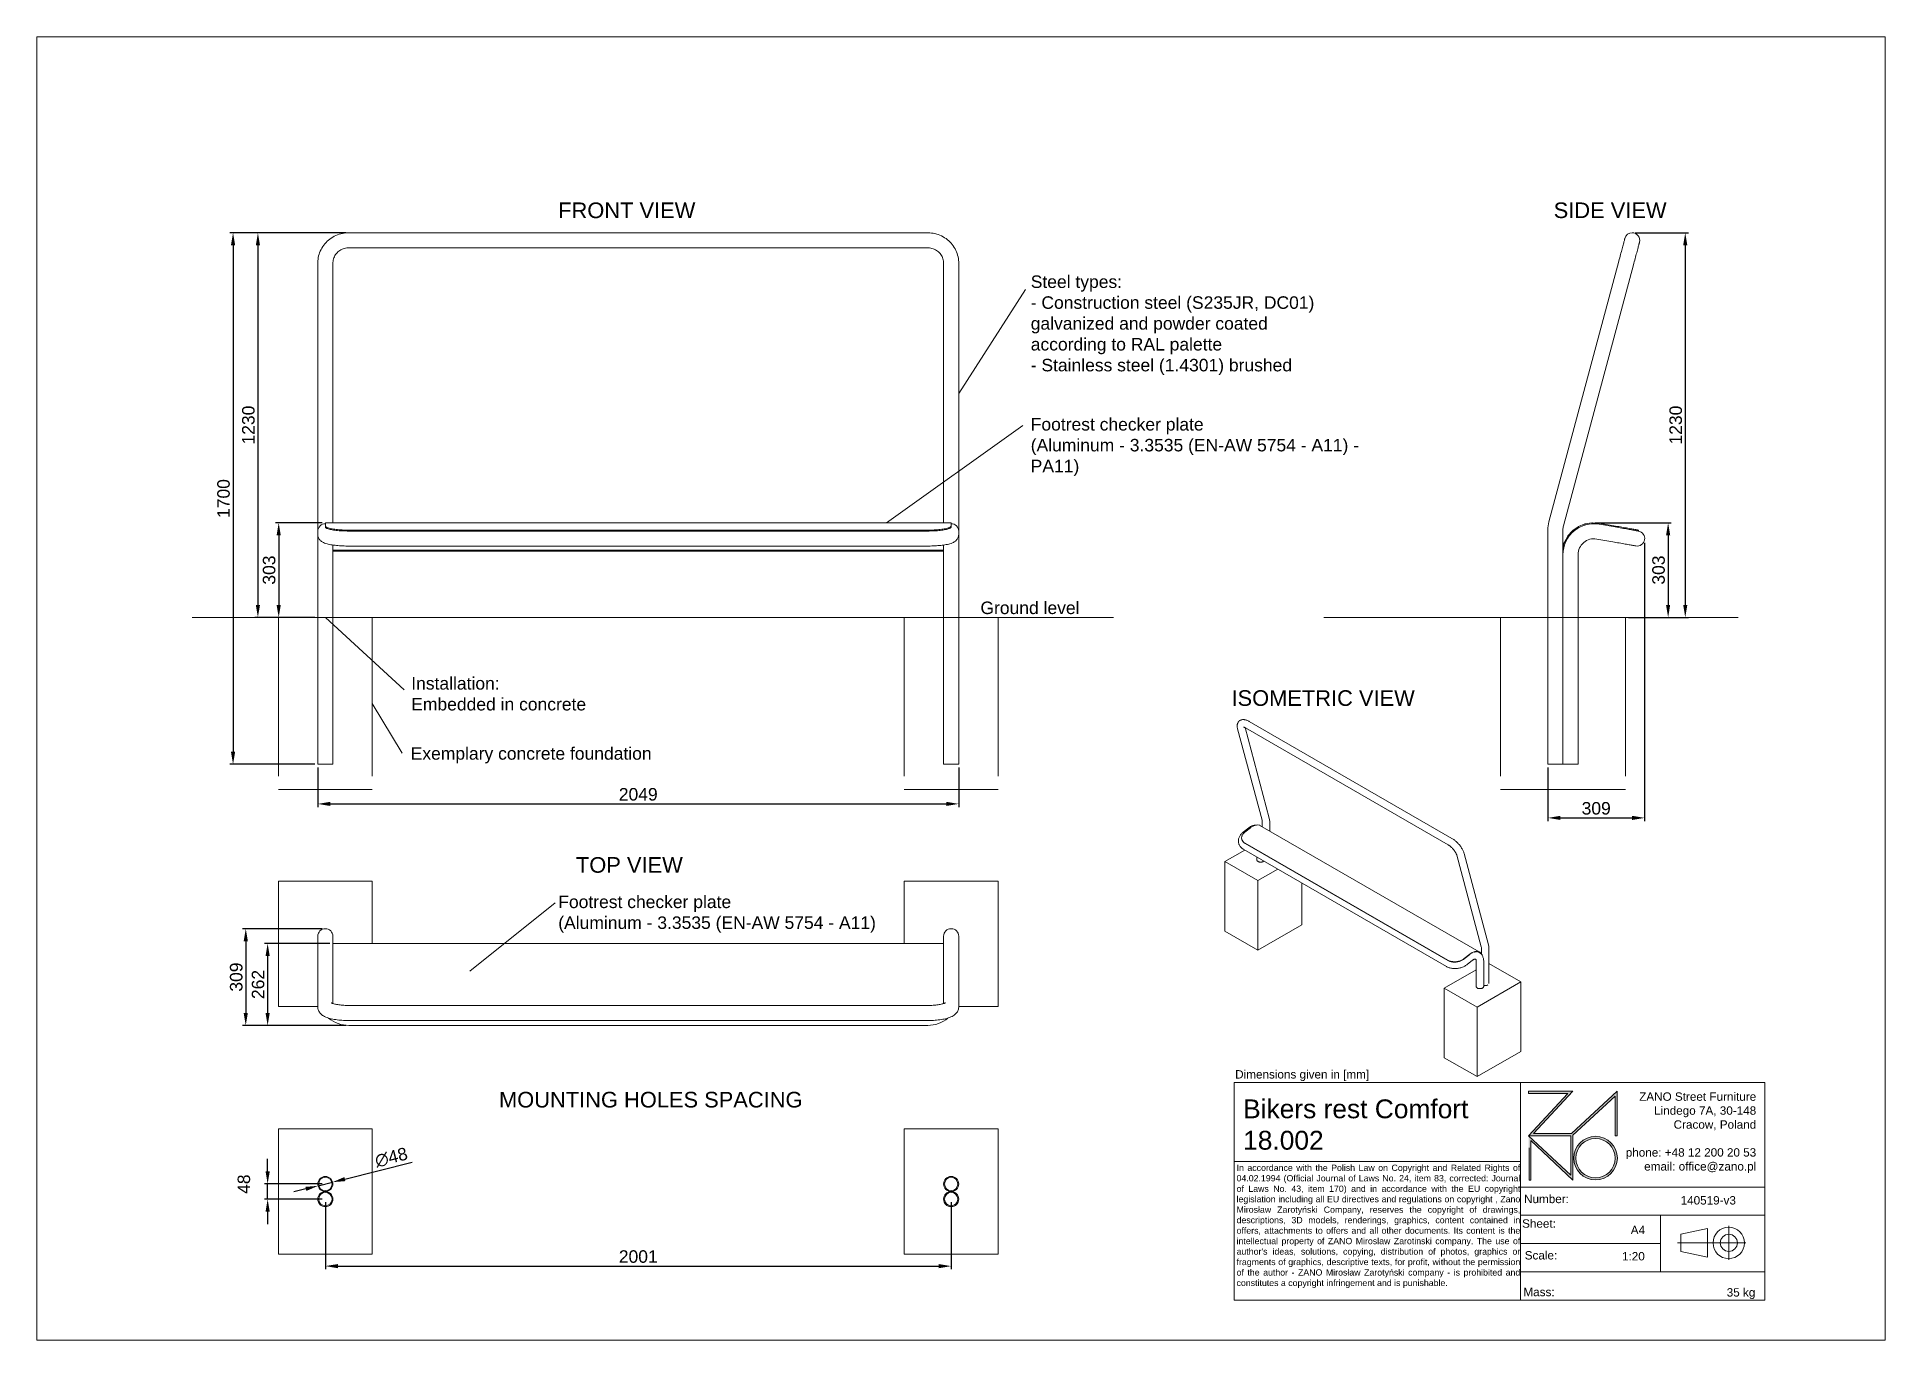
# Paper-space layout 'GB' of a CAD drawing. Header units: millimetres. Extents: x -15 to 281, y -7 to 201.
# The model-space entities are those that its viewports show. They can reach past a viewport. Long polylines and large blocks are cut down to what shows.
import ezdxf

# ---------------------------------------------------------------- set-up
doc = ezdxf.new("R2010")
doc.units = ezdxf.units.MM
doc.linetypes.add('HIDDEN', pattern=[1.905, 1.27, -0.635])
for name, color, linetype, lineweight in [('ZANO_O', 10, 'Continuous', 0), ('ZANO_R', 7, 'Continuous', 0), ('ZANO_R_przerywana', 7, 'HIDDEN', 0), ('ZANO_W', 1, 'Continuous', 0)]:
    doc.layers.add(name, color=color, linetype=linetype, lineweight=lineweight)
doc.layers.add('ZANO_P', color=7, linetype='Continuous', lineweight=0, true_color=0xffffff)
doc.styles.add('Arial', font='arial.ttf')
doc.styles.get("Standard").update_dxf_attribs({"font": 'ARIALUNI.TTF'})
doc.dimstyles.new('pl i ang', dxfattribs={"dimtxt": 50, "dimasz": 50, "dimexe": 1.25, "dimexo": 0.625, "dimgap": 10, "dimtad": 1, "dimtoh": 1, "dimtxsty": 'Standard', "dimcen": 2.5, "dimclrd": 1, "dimclre": 1, "dimclrt": 1, "dimadec": 0, "dimazin": 0, "dimtfac": 1, "dimtmove": 0, "dimatfit": 3, "dimfxl": 1, "dimarcsym": 1})

psp = doc.layouts.new('GB')

# ---------------------------------------------------------------- texts
at = {"layer": 'ZANO_O', "attachment_point": 1}
for s, insert, char_height, width in [('FRONT VIEW', (68.45, 174.75), 2.5, 27.6046), ('SIDE VIEW', (227.57, 174.76), 2.5, 22.2681), ('\\pxql;Steel types:\\P- Construction steel (S235JR, DC01)\\Pgalvanized and powder coated\\Paccording to RAL palette\\P- Stainless steel (1.4301) brushed', (143.98, 163.08), 2, 54.5279), ('\\pxql;Footrest checker plate\\P(Aluminum - 3.3535 (EN-AW 5754 - A11) - PA11)', (143.98, 140.28), 2, 54.5279), ('Ground level', (135.94, 110.93), 2, 19.6442), ('\\pxql;Installation:\\PEmbedded in concrete', (44.96, 98.85), 2, 43.6982), ('ISOMETRIC VIEW', (176.07, 96.75), 2.5, 32.1424), ('\\pxql;Exemplary concrete foundation', (44.87, 87.64), 2, 40.9408), ('TOP VIEW', (71.29, 70.06), 2.5, 24.0457), ('\\pxql;Footrest checker plate\\P(Aluminum - 3.3535 (EN-AW 5754 - A11)', (68.46, 63.91), 2, 54.5279), ('MOUNTING HOLES SPACING', (58.99, 32.52), 2.5, 51.246)]:
    psp.add_mtext(s, dxfattribs=dict(at, insert=insert, char_height=char_height, width=width))
at = {"layer": 'ZANO_R', "attachment_point": 1}
for s, insert, char_height, width in [('Dimensions given in [mm]', (176.66, 35.99), 1.3388, 1792.8014), ('\\pxqr;ZANO Street Furniture\\PLindego 7A, 30-148\\PCracow, Poland\\P\\Pphone: +48 12 200 20 53\\Pemail: office@zano.pl', (227.66, 32.43), 1.3388, 32.2827), ("\\pxqj;In accordance with the Polish Law on Copyright and Related Rights of 04.02.1994 (Official Journal of Laws No. 24, item 83, corrected: Journal of Laws No. 43, item 170) and in accordance with the EU copyright legislation including all EU directives and regulations on copyright , Zano Mirosław Zarotyński Company, reserves the copyright of drawings, descriptions, 3D models, renderings, graphics, content contained in offers, attachments to offers and all other documents. Its content is the intellectual property of ZANO Miroslaw Zarotinski company. The use of author's ideas, solutions, copying, distribution of photos, graphics or fragments of graphics, descriptive texts, for profit, without the permission of the author - ZANO Mirosław Zarotyński company - is prohibited and constitutes a copyright infringement and is punishable.", (176.88, 20.88), 1.00411, 45.2161), ('Number:', (222.83, 16.06), 1.339, 254.3232), ('140519-v3', (247.86, 15.84), 1.339, 10.9473), ('Sheet:', (222.52, 12.13), 1.339, 254.3232), ('A4', (239.89, 11.1), 1.339, 254.3232), ('Scale:', (222.94, 7.05), 1.339, 254.3232), ('1:20', (238.49, 6.9), 1.339, 4.2023), ('Mass:', (222.73, 1.18), 1.339, 254.3232), ('35 kg', (255.23, 1.12), 1.339, 5.8209)]:
    psp.add_mtext(s, dxfattribs=dict(at, insert=insert, char_height=char_height, width=width))
at = {"layer": 'ZANO_R', "insert": (177.93, 31.31), "char_height": 3.0126, "width": 44.3227, "attachment_point": 1, "style": 'Arial'}
psp.add_mtext('\\pxql;Bikers rest Comfort 18.002', dxfattribs=at)

msp = doc.modelspace()

# ---------------------------------------------------------------- blocks, each defined once
blk = doc.blocks.new('*D401')
at = {"layer": 'ZANO_W', "color": 1, "lineweight": -2}
for p, q in [((154.9, 2770.6), (5.6, 2770.6)), ((15.6, 2730.6), (15.6, 2507.9)), ((130.6, 2467.9), (5.6, 2467.9))]:
    blk.add_line(p, q, dxfattribs=at)
at = {"layer": 'ZANO_W', "color": 1}
for points in [[(22.2, 2730.6), (8.9, 2730.6), (15.6, 2770.6)], [(8.9, 2507.9), (22.2, 2507.9), (15.6, 2467.9)]]:
    blk.add_solid(points, dxfattribs=at)
at = {"layer": 'ZANO_W', "color": 1, "insert": (-14.9, 2619.2), "char_height": 40, "attachment_point": 5, "rotation": 90}
blk.add_mtext('303', dxfattribs=at)
blk = doc.blocks.new('*D402')
at = {"layer": 'ZANO_W', "color": 1, "lineweight": -2}
for p, q in [((229.7, 3698.1), (-60.9, 3698.1)), ((-50.9, 3658.1), (-50.9, 2507.9)), ((130.6, 2467.9), (-60.9, 2467.9))]:
    blk.add_line(p, q, dxfattribs=at)
at = {"layer": 'ZANO_W', "color": 1}
for points in [[(-44.2, 3658.1), (-57.5, 3658.1), (-50.9, 3698.1)], [(-57.5, 2507.9), (-44.2, 2507.9), (-50.9, 2467.9)]]:
    blk.add_solid(points, dxfattribs=at)
at = {"layer": 'ZANO_W', "color": 1, "insert": (-81.3, 3083), "char_height": 40, "attachment_point": 5, "rotation": 90}
blk.add_mtext('1230', dxfattribs=at)
blk = doc.blocks.new('*D403')
at = {"layer": 'ZANO_W', "color": 1, "lineweight": -2}
for p, q in [((229.7, 3698.1), (-140.3, 3698.1)), ((-130.3, 3658.1), (-130.3, 2037.9)), ((130.6, 1997.9), (-140.3, 1997.9))]:
    blk.add_line(p, q, dxfattribs=at)
at = {"layer": 'ZANO_W', "color": 1}
for points in [[(-123.6, 3658.1), (-137, 3658.1), (-130.3, 3698.1)], [(-137, 2037.9), (-123.6, 2037.9), (-130.3, 1997.9)]]:
    blk.add_solid(points, dxfattribs=at)
at = {"layer": 'ZANO_W', "color": 1, "insert": (-160.7, 2848), "char_height": 40, "attachment_point": 5, "rotation": 90}
blk.add_mtext('1700', dxfattribs=at)
blk = doc.blocks.new('*D404')
at = {"layer": 'ZANO_W', "color": 1, "lineweight": -2}
for p, q in [((140.6, 1987.9), (140.6, 1861.3)), ((2189.5, 1987.9), (2189.5, 1861.3)), ((180.6, 1871.3), (2149.5, 1871.3))]:
    blk.add_line(p, q, dxfattribs=at)
at = {"layer": 'ZANO_W', "color": 1}
for points in [[(180.6, 1878), (180.6, 1864.7), (140.6, 1871.3)], [(2149.5, 1864.7), (2149.5, 1878), (2189.5, 1871.3)]]:
    blk.add_solid(points, dxfattribs=at)
at = {"layer": 'ZANO_W', "color": 1, "insert": (1165, 1901.8), "char_height": 40, "attachment_point": 5}
blk.add_mtext('2049', dxfattribs=at)
blk = doc.blocks.new('*D405')
at = {"layer": 'ZANO_W', "color": 1, "lineweight": -2}
for p, q in [((178.9, 1424.7), (-29.8, 1424.7)), ((-19.8, 1384.7), (-19.8, 1202.7)), ((229.7, 1162.7), (-29.8, 1162.7))]:
    blk.add_line(p, q, dxfattribs=at)
at = {"layer": 'ZANO_W', "color": 1}
for points in [[(-13.1, 1384.7), (-26.4, 1384.7), (-19.8, 1424.7)], [(-26.4, 1202.7), (-13.1, 1202.7), (-19.8, 1162.7)]]:
    blk.add_solid(points, dxfattribs=at)
at = {"layer": 'ZANO_W', "color": 1, "insert": (-50.2, 1293.7), "char_height": 40, "attachment_point": 5, "rotation": 90}
blk.add_mtext('262', dxfattribs=at)
blk = doc.blocks.new('*D406')
at = {"layer": 'ZANO_W', "color": 1, "lineweight": -2}
for p, q in [((154.7, 1472.1), (-99.7, 1472.1)), ((-89.7, 1432.1), (-89.7, 1202.7)), ((219.7, 1162.7), (-99.7, 1162.7))]:
    blk.add_line(p, q, dxfattribs=at)
at = {"layer": 'ZANO_W', "color": 1}
for points in [[(-83, 1432.1), (-96.4, 1432.1), (-89.7, 1472.1)], [(-96.4, 1202.7), (-83, 1202.7), (-89.7, 1162.7)]]:
    blk.add_solid(points, dxfattribs=at)
at = {"layer": 'ZANO_W', "color": 1, "insert": (-120.1, 1317.4), "char_height": 40, "attachment_point": 5, "rotation": 90}
blk.add_mtext('309', dxfattribs=at)
blk = doc.blocks.new('*D407')
at = {"layer": 'ZANO_W', "color": 1, "lineweight": -2}
for p, q in [((226.9, 671.3), (442.1, 725.7)), ((141.3, 649.7), (188.1, 661.5)), ((102.5, 639.9), (63.7, 630.1))]:
    blk.add_line(p, q, dxfattribs=at)
at = {"layer": 'ZANO_W', "color": 1}
for points in [[(225.3, 677.8), (228.6, 664.8), (188.1, 661.5)], [(104.2, 633.4), (100.9, 646.4), (141.3, 649.7)]]:
    blk.add_solid(points, dxfattribs=at)
at = {"layer": 'ZANO_W', "color": 1, "insert": (375.5, 740.5), "char_height": 40, "attachment_point": 5, "rotation": 14.17525}
blk.add_mtext('∅48', dxfattribs=at)
blk = doc.blocks.new('*D408')
at = {"layer": 'ZANO_W', "color": 1, "lineweight": -2}
for p, q in [((164.7, 597.3), (164.7, 382.9)), ((2165.3, 597.3), (2165.3, 382.9)), ((204.7, 392.9), (2125.3, 392.9))]:
    blk.add_line(p, q, dxfattribs=at)
at = {"layer": 'ZANO_W', "color": 1}
for points in [[(204.7, 399.5), (204.7, 386.2), (164.7, 392.9)], [(2125.3, 386.2), (2125.3, 399.5), (2165.3, 392.9)]]:
    blk.add_solid(points, dxfattribs=at)
at = {"layer": 'ZANO_W', "color": 1, "insert": (1165, 423.3), "char_height": 40, "attachment_point": 5}
blk.add_mtext('2001', dxfattribs=at)
blk = doc.blocks.new('*D409')
at = {"layer": 'ZANO_W', "color": 1, "lineweight": -2}
for p, q in [((-19.8, 695.6), (-19.8, 735.6)), ((154.7, 655.6), (-29.8, 655.6)), ((-19.8, 607.3), (-19.8, 655.6)), ((154.7, 607.3), (-29.8, 607.3)), ((-19.8, 567.3), (-19.8, 527.3))]:
    blk.add_line(p, q, dxfattribs=at)
at = {"layer": 'ZANO_W', "color": 1}
for points in [[(-26.4, 695.6), (-13.1, 695.6), (-19.8, 655.6)], [(-13.1, 567.3), (-26.4, 567.3), (-19.8, 607.3)]]:
    blk.add_solid(points, dxfattribs=at)
at = {"layer": 'ZANO_W', "color": 1, "insert": (-95.6, 655.1), "char_height": 40, "attachment_point": 5, "rotation": 90}
blk.add_mtext('48', dxfattribs=at)
blk = doc.blocks.new('*D410')
at = {"layer": 'ZANO_W', "color": 1, "lineweight": -2}
for p, q in [((4223.9, 2770.5), (4467.4, 2770.5)), ((4457.4, 2730.5), (4457.4, 2507.9)), ((4331.2, 2467.9), (4467.4, 2467.9))]:
    blk.add_line(p, q, dxfattribs=at)
at = {"layer": 'ZANO_W', "color": 1}
for points in [[(4464, 2730.5), (4450.7, 2730.5), (4457.4, 2770.5)], [(4450.7, 2507.9), (4464, 2507.9), (4457.4, 2467.9)]]:
    blk.add_solid(points, dxfattribs=at)
at = {"layer": 'ZANO_W', "color": 1, "insert": (4426.9, 2619.2), "char_height": 40, "attachment_point": 5, "rotation": 90}
blk.add_mtext('303', dxfattribs=at)
blk = doc.blocks.new('*D411')
at = {"layer": 'ZANO_W', "color": 1, "lineweight": -2}
for p, q in [((4352.5, 3698.1), (4522.1, 3698.1)), ((4512.1, 3658.1), (4512.1, 2507.9)), ((4331.2, 2467.9), (4522.1, 2467.9))]:
    blk.add_line(p, q, dxfattribs=at)
at = {"layer": 'ZANO_W', "color": 1}
for points in [[(4518.8, 3658.1), (4505.5, 3658.1), (4512.1, 3698.1)], [(4505.5, 2507.9), (4518.8, 2507.9), (4512.1, 2467.9)]]:
    blk.add_solid(points, dxfattribs=at)
at = {"layer": 'ZANO_W', "color": 1, "insert": (4481.7, 3083), "char_height": 40, "attachment_point": 5, "rotation": 90}
blk.add_mtext('1230', dxfattribs=at)
blk = doc.blocks.new('*D412')
at = {"layer": 'ZANO_W', "color": 1, "lineweight": -2}
for p, q in [((4382, 2706.1), (4382, 1816.6)), ((4072.9, 1987.9), (4072.9, 1816.6)), ((4112.9, 1826.6), (4342, 1826.6))]:
    blk.add_line(p, q, dxfattribs=at)
at = {"layer": 'ZANO_W', "color": 1}
for points in [[(4112.9, 1833.2), (4112.9, 1819.9), (4072.9, 1826.6)], [(4342, 1819.9), (4342, 1833.2), (4382, 1826.6)]]:
    blk.add_solid(points, dxfattribs=at)
at = {"layer": 'ZANO_W', "color": 1, "insert": (4227.4, 1857), "char_height": 40, "attachment_point": 5}
blk.add_mtext('309', dxfattribs=at)

# ---------------------------------------------------------------- dimensions: what is measured, and where the dimension line sits
at = {"layer": 'ZANO_W'}
for base, p1, p2, picture, middle in [((-130.3, 1997.9), (239.7, 3698.1), (140.6, 1997.9), '*D403', (-160.7, 2848)), ((-50.9, 2467.9), (239.7, 3698.1), (140.6, 2467.9), '*D402', (-81.3, 3083)), ((4512.1, 2467.9), (4342.5, 3698.1), (4321.2, 2467.9), '*D411', (4481.7, 3083)), ((15.6, 2467.9), (164.9, 2770.6), (140.6, 2467.9), '*D401', (-14.9, 2619.2)), ((4457.4, 2467.9), (4213.9, 2770.5), (4321.2, 2467.9), '*D410', (4426.9, 2619.2)), ((-89.7, 1162.7), (164.7, 1472.1), (229.7, 1162.7), '*D406', (-120.1, 1317.4)), ((-19.8, 1162.7), (188.9, 1424.7), (239.7, 1162.7), '*D405', (-50.2, 1293.7)), ((-19.8, 655.6), (164.7, 607.3), (164.7, 655.6), '*D409', (-95.6, 655.1))]:
    dim = msp.add_linear_dim(base=base, p1=p1, p2=p2, angle=90, dimstyle='pl i ang', override={"dimtxt": 40, "dimasz": 40, "dimexe": 10, "dimexo": 10, "dimtoh": 0, "dimdec": 0, "dimtdec": 0, "dimtmove": 1}, dxfattribs=at)
    dim.commit()
    dim.dimension.update_dxf_attribs({"geometry": picture, "text_midpoint": middle})
for base, p1, p2, picture, middle in [((4382, 1826.6), (4072.9, 1997.9), (4382, 2716.1), '*D412', (4227.4, 1857)), ((2189.5, 1871.3), (140.6, 1997.9), (2189.5, 1997.9), '*D404', (1165, 1901.8)), ((2165.3, 392.9), (164.7, 607.3), (2165.3, 607.3), '*D408', (1165, 423.3))]:
    dim = msp.add_linear_dim(base=base, p1=p1, p2=p2, dimstyle='pl i ang', override={"dimtxt": 40, "dimasz": 40, "dimexe": 10, "dimexo": 10, "dimtoh": 0, "dimdec": 0, "dimtdec": 0, "dimtmove": 1}, dxfattribs=at)
    dim.commit()
    dim.dimension.update_dxf_attribs({"geometry": picture, "text_midpoint": middle})
dim = msp.add_diameter_dim_2p(p1=(141.3, 649.7), p2=(188.1, 661.5), dimstyle='pl i ang', override={"dimtxt": 40, "dimasz": 40, "dimexe": 10, "dimexo": 10, "dimtoh": 0, "dimdec": 0, "dimtdec": 0, "dimtmove": 1}, dxfattribs=at)
dim.commit()
dim.dimension.update_dxf_attribs({"geometry": '*D407', "text_midpoint": (383, 710.7), "dimtype": 163})

# ---------------------------------------------------------------- linework, layer by layer
at = {"layer": 'ZANO_R'}
for p, q in [((2090.3, 3698.1), (239.7, 3698.1)), ((239.7, 3649.8), (2090.3, 3649.8)), ((4299.8, 3607.7), (4076.3, 2773.6)), ((140.6, 3601.5), (140.6, 2767.3)), ((188.9, 2770.6), (188.9, 3601.5)), ((2141.2, 3601.5), (2141.2, 2770.6)), ((2189.5, 2767.3), (2189.5, 3601.5)), ((4122.9, 2761.1), (4346.4, 3595.2)), ((140.6, 2767.3), (140.6, 2747.9)), ((140.6, 2747.9), (140.6, 2743.4)), ((140.6, 2743.4), (140.6, 2742.3)), ((140.6, 2742.3), (140.6, 2733.3)), ((140.6, 2733.3), (140.6, 2668.4)), ((2165.1, 2770.6), (164.9, 2770.6)), ((164.9, 2770.5), (164.9, 2770.6)), ((164.9, 2769.2), (164.9, 2770.5)), ((164.9, 2769.1), (164.9, 2769.2)), ((164.9, 2760), (164.9, 2769.1)), ((164.9, 2757.1), (164.9, 2760)), ((239.9, 2747), (2090.1, 2747)), ((239.9, 2744), (2090.1, 2744)), ((2165.1, 2770.5), (2165.1, 2770.6)), ((2165.1, 2769.2), (2165.1, 2770.5)), ((2165.1, 2769.1), (2165.1, 2769.2)), ((2165.1, 2760), (2165.1, 2769.1)), ((2165.1, 2757.1), (2165.1, 2760)), ((2189.5, 2747.9), (2189.5, 2767.3)), ((2189.5, 2743.4), (2189.5, 2747.9)), ((2189.5, 2742.3), (2189.5, 2743.4)), ((2189.5, 2733.3), (2189.5, 2742.3)), ((2189.5, 2668.4), (2189.5, 2733.3)), ((4072.9, 2747.9), (4072.9, 2467.9)), ((4121.2, 2467.9), (4121.2, 2747.9)), ((4136.3, 2727.6), (4125.7, 2708.7)), ((4138.9, 2726.2), (4128.3, 2707.3)), ((4151.5, 2744.7), (4137, 2728.6)), ((4153.8, 2742.7), (4139.2, 2726.6)), ((4170.2, 2757.9), (4152.4, 2745.5)), ((4160.7, 2747.6), (4154.2, 2743)), ((4171.9, 2755.5), (4166.3, 2751.5)), ((4191.3, 2766.7), (4171.3, 2758.5)), ((4177.2, 2757.7), (4172.4, 2755.7)), ((4192.4, 2763.9), (4188.9, 2762.4)), ((4213.9, 2770.5), (4192.5, 2767)), ((4196.1, 2764.5), (4193, 2764)), ((4214.3, 2767.5), (4212.7, 2767.3)), ((4216.2, 2767.5), (4214.9, 2767.5)), ((4236.8, 2769.2), (4215.1, 2770.5)), ((4229.2, 2718.5), (4280.1, 2709.5)), ((4237.6, 2766), (4236.9, 2766.2)), ((4289, 2760), (4237.4, 2769.1)), ((4288.5, 2757.1), (4237.6, 2766)), ((4362.9, 2747), (4362.4, 2744)), ((140.6, 2668.4), (140.6, 2467.9)), ((188.9, 2668.4), (188.9, 2699.4)), ((2141.2, 2682.4), (188.9, 2682.4)), ((2141.2, 2679.5), (188.9, 2679.5)), ((188.9, 2467.9), (188.9, 2668.4)), ((239.7, 2696.1), (2090.3, 2696.1)), ((2141.2, 2699.3), (2141.2, 2668.4)), ((2141.2, 2668.4), (2141.2, 2467.9)), ((2189.5, 2467.9), (2189.5, 2668.4)), ((4125.2, 2707.6), (4121.2, 2693.9)), ((4121.9, 2685.7), (4121.2, 2686)), ((4121.2, 2668.4), (4121.2, 2467.9)), ((4128.1, 2706.8), (4123.3, 2690.5)), ((4169.5, 2467.9), (4169.5, 2668.4)), ((-261.4, 2467.9), (2684.8, 2467.9)), ((2591.4, 2467.9), (-261.4, 2467.9)), ((14.7, 2467.9), (314.7, 2467.9)), ((314.7, 2467.9), (14.7, 2467.9)), ((188.9, 2467.9), (140.6, 2467.9)), ((140.6, 2467.9), (188.9, 2467.9)), ((2015.3, 2467.9), (2315.3, 2467.9)), ((2315.3, 2467.9), (2015.3, 2467.9)), ((2189.5, 2467.9), (2141.2, 2467.9)), ((2141.2, 2467.9), (2189.5, 2467.9)), ((3356.5, 2467.9), (4680.9, 2467.9)), ((3921.2, 2467.9), (4321.2, 2467.9)), ((4321.2, 2467.9), (3921.2, 2467.9)), ((4121.2, 2467.9), (4072.9, 2467.9)), ((4121.2, 2467.9), (4169.5, 2467.9)), ((3766.3, 1760.9), (3118, 2135.2)), ((3081, 2111.5), (3159.3, 1819.3)), ((3182.4, 1825.4), (3104.8, 2115.2)), ((3106, 2114.5), (3754.4, 1740.2)), ((3116.6, 1794.6), (3098.7, 1780.7)), ((3104.5, 1781), (3122.6, 1795.2)), ((3122.8, 1795.3), (3130.4, 1800.3)), ((3130.9, 1800.5), (3138.3, 1803.4)), ((3138.8, 1803.5), (3145.8, 1804.2)), ((3146.2, 1804.2), (3152.4, 1802.8)), ((3853.4, 1398.1), (3152.6, 1802.7)), ((3159.8, 1815), (3159.8, 1798.6)), ((3183.7, 1784.8), (3183.7, 1815)), ((3094.2, 1759.7), (3094.3, 1758.6)), ((3100.5, 1725.5), (3748.9, 1351.2)), ((3104.9, 1745.7), (3753.1, 1371.5)), ((3105.1, 1744.6), (3753.3, 1370.4)), ((3142.8, 1701.1), (3142.8, 1692)), ((3781.9, 1706.9), (3860.2, 1414.6)), ((3883.3, 1420.8), (3805, 1713.1)), ((140.6, 1448), (140.6, 1445.4)), ((140.6, 1445.4), (140.6, 1221.9)), ((188.9, 1445.4), (188.9, 1448)), ((188.9, 1232.7), (188.9, 1445.4)), ((2141.2, 1424.7), (188.9, 1424.7)), ((2141.2, 1448), (2141.2, 1445.4)), ((2141.2, 1445.4), (2141.2, 1232.7)), ((2189.5, 1445.4), (2189.5, 1448)), ((2189.5, 1221.9), (2189.5, 1445.4)), ((3805.3, 1376.5), (3823.4, 1390.6)), ((3805.5, 1375.4), (3823.6, 1389.5)), ((3814.4, 1357.2), (3832.2, 1371.1)), ((3823.6, 1390.8), (3831.2, 1395.7)), ((3830.8, 1394.2), (3831.3, 1394.5)), ((3831.5, 1394.6), (3832, 1394.9)), ((3831.6, 1395.9), (3839.1, 1398.8)), ((3837.9, 1397.1), (3839, 1397.5)), ((3839.1, 1397.6), (3840.4, 1397.7)), ((3839.5, 1398.9), (3846.6, 1399.7)), ((3843.7, 1368.4), (3843.7, 1287.3)), ((3844.5, 1398.2), (3846.2, 1398.3)), ((3846.3, 1398.3), (3848.3, 1397.9)), ((3846.9, 1399.7), (3853.2, 1398.2)), ((3850.2, 1397.4), (3852.5, 1396.9)), ((3852.7, 1396.8), (3855.4, 1394.9)), ((3853.5, 1398.1), (3858.6, 1394.5)), ((3855.9, 1394.6), (3857.8, 1393.3)), ((3857.9, 1393.2), (3858.2, 1392.8)), ((3858.8, 1394.3), (3862.5, 1388.8)), ((3860.7, 1410.4), (3860.7, 1391.5)), ((3862.7, 1388.4), (3863.3, 1386.3)), ((3867.7, 1287.3), (3867.7, 1368.4)), ((3884.6, 1297.1), (3884.6, 1410.4)), ((2090.3, 1226.7), (239.7, 1226.7)), ((239.7, 1178.4), (2090.3, 1178.4)), ((239.7, 1162.7), (2090.3, 1162.7))]:
    msp.add_line(p, q, dxfattribs=at)
at = {"layer": 'ZANO_R', "flags": 128}
for points in [[(239.7, 3698.1), (236.4, 3698), (230.8, 3697.7), (225.2, 3697), (219.7, 3696.1), (214.2, 3694.8), (208.8, 3693.3), (203.5, 3691.4), (198.4, 3689.3), (193.3, 3686.8), (188.4, 3684.1), (183.7, 3681.2), (179.2, 3678), (174.8, 3674.5), (170.7, 3670.8), (166.8, 3666.9), (163.1, 3662.8), (159.7, 3658.5), (156.5, 3654), (153.6, 3649.3), (150.9, 3644.5), (148.6, 3639.5), (146.5, 3634.4), (144.8, 3629.2), (143.3, 3624), (142.1, 3618.6), (141.3, 3613.2), (140.8, 3607.8), (140.6, 3602.6), (140.6, 3601.5)], [(2189.5, 3601.5), (2189.4, 3604.8), (2189.1, 3610.2), (2188.4, 3615.6), (2187.4, 3621), (2186.1, 3626.3), (2184.5, 3631.5), (2182.6, 3636.7), (2180.5, 3641.7), (2178, 3646.6), (2175.2, 3651.3), (2172.2, 3655.9), (2168.9, 3660.3), (2165.4, 3664.6), (2161.6, 3668.6), (2157.6, 3672.4), (2153.4, 3676), (2149, 3679.3), (2144.4, 3682.4), (2139.6, 3685.3), (2134.6, 3687.9), (2129.6, 3690.2), (2124.3, 3692.2), (2119, 3693.9), (2113.6, 3695.4), (2108.1, 3696.5), (2102.6, 3697.3), (2097, 3697.8), (2091.7, 3698.1), (2090.3, 3698.1)], [(4319.2, 3680.2), (4319.1, 3680), (4319, 3679.4), (4318.7, 3678.5), (4318.4, 3677.2), (4317.9, 3675.6), (4317.4, 3673.6), (4316.8, 3671.3), (4316.1, 3668.7), (4315.3, 3665.7), (4314.4, 3662.5), (4313.5, 3658.9), (4312.5, 3655.2), (4311.4, 3651.1), (4310.3, 3646.9), (4309.1, 3642.4), (4307.8, 3637.8), (4306.5, 3633), (4305.2, 3628.1), (4303.9, 3623.1), (4302.5, 3618), (4301.1, 3612.9), (4299.8, 3607.7)], [(4346.4, 3595.2), (4347.8, 3600.4), (4349.2, 3605.5), (4350.5, 3610.6), (4351.9, 3615.6), (4353.2, 3620.5), (4354.5, 3625.3), (4355.7, 3629.9), (4356.9, 3634.4), (4358.1, 3638.6), (4359.1, 3642.7), (4360.1, 3646.4), (4361.1, 3650), (4362, 3653.2), (4362.8, 3656.2), (4363.5, 3658.8), (4364.1, 3661.1), (4364.6, 3663.1), (4365, 3664.7), (4365.4, 3666), (4365.6, 3666.9), (4365.8, 3667.5), (4365.8, 3667.7)], [(188.9, 3601.5), (188.9, 3603.1), (189.2, 3606.9), (189.8, 3610.6), (190.7, 3614.3), (191.9, 3618), (193.5, 3621.5), (195.3, 3624.9), (197.3, 3628.1), (199.7, 3631.2), (202.3, 3634.1), (205.1, 3636.8), (208.1, 3639.3), (211.3, 3641.5), (214.7, 3643.5), (218.2, 3645.2), (221.9, 3646.7), (225.7, 3647.9), (229.5, 3648.8), (233.5, 3649.4), (237.4, 3649.7), (239.7, 3649.8)], [(2090.3, 3649.8), (2092.1, 3649.7), (2096, 3649.5), (2099.9, 3648.9), (2103.8, 3648), (2107.6, 3646.9), (2111.3, 3645.5), (2114.8, 3643.8), (2118.2, 3641.8), (2121.4, 3639.7), (2124.5, 3637.2), (2127.3, 3634.6), (2129.9, 3631.8), (2132.3, 3628.7), (2134.4, 3625.5), (2136.2, 3622.2), (2137.8, 3618.7), (2139.1, 3615.1), (2140.1, 3611.4), (2140.7, 3607.7), (2141.1, 3603.9), (2141.2, 3601.5)], [(140.6, 2733.3), (140.7, 2730.5), (141.2, 2727.7), (141.9, 2725), (142.8, 2722.5), (144, 2720.1), (145.4, 2717.9), (147, 2715.9), (148.6, 2714.1), (150.4, 2712.4), (152.4, 2710.9), (154.4, 2709.5), (156.7, 2708.1), (159.2, 2706.9), (162.1, 2705.6), (165.7, 2704.3), (170, 2703), (173.9, 2702), (178.1, 2701.1), (182.4, 2700.3), (186.8, 2699.6), (191.2, 2699), (195.7, 2698.4), (200.4, 2697.9), (205.1, 2697.5), (209.9, 2697.1), (214.9, 2696.8), (219.9, 2696.5), (224.9, 2696.3), (230, 2696.2), (235.1, 2696.1), (239.7, 2696.1)], [(164.9, 2760), (165.1, 2759.1), (165.7, 2758.2), (166.6, 2757.2), (168, 2756.3), (169.6, 2755.5), (171.7, 2754.6), (174.1, 2753.8), (176.8, 2753), (179.9, 2752.2), (183.2, 2751.5), (186.9, 2750.8), (190.8, 2750.2), (195, 2749.6), (199.4, 2749.1), (204, 2748.6), (208.8, 2748.2), (213.7, 2747.8), (218.8, 2747.5), (224, 2747.3), (229.3, 2747.1), (234.6, 2747), (239.9, 2747)], [(239.9, 2744), (234.6, 2744.1), (229.3, 2744.2), (224, 2744.3), (218.8, 2744.6), (213.7, 2744.9), (208.8, 2745.2), (204, 2745.6), (199.4, 2746.1), (195, 2746.6), (190.8, 2747.2), (186.9, 2747.9), (183.2, 2748.5), (179.9, 2749.3), (176.8, 2750), (174.1, 2750.8), (171.7, 2751.7), (169.6, 2752.5), (168, 2753.4), (166.6, 2754.3), (165.7, 2755.2), (165.1, 2756.1), (164.9, 2757.1)], [(2165.1, 2760), (2164.9, 2759.1), (2164.3, 2758.2), (2163.4, 2757.2), (2162.1, 2756.3), (2160.4, 2755.5), (2158.3, 2754.6), (2155.9, 2753.8), (2153.2, 2753), (2150.1, 2752.2), (2146.8, 2751.5), (2143.1, 2750.8), (2139.2, 2750.2), (2135.1, 2749.6), (2130.7, 2749.1), (2126, 2748.6), (2121.3, 2748.2), (2116.3, 2747.8), (2111.2, 2747.5), (2106, 2747.3), (2100.8, 2747.1), (2095.5, 2747), (2090.1, 2747)], [(2090.1, 2744), (2095.5, 2744.1), (2100.8, 2744.2), (2106, 2744.3), (2111.2, 2744.6), (2116.3, 2744.9), (2121.3, 2745.2), (2126, 2745.6), (2130.7, 2746.1), (2135.1, 2746.6), (2139.2, 2747.2), (2143.1, 2747.9), (2146.8, 2748.5), (2150.1, 2749.3), (2153.2, 2750), (2155.9, 2750.8), (2158.3, 2751.7), (2160.4, 2752.5), (2162.1, 2753.4), (2163.4, 2754.3), (2164.3, 2755.2), (2164.9, 2756.1), (2165.1, 2757.1)], [(2090.3, 2696.1), (2093, 2696.1), (2098.1, 2696.2), (2103.2, 2696.3), (2108.3, 2696.5), (2113.3, 2696.7), (2118.2, 2697), (2123, 2697.3), (2127.8, 2697.7), (2132.4, 2698.2), (2136.9, 2698.7), (2141.3, 2699.3), (2145.5, 2699.9), (2149.7, 2700.7), (2153.7, 2701.5), (2157.6, 2702.4), (2161.5, 2703.4), (2165.5, 2704.7), (2169.7, 2706.3), (2172.5, 2707.7), (2175, 2709.1), (2177.2, 2710.5), (2179.3, 2712.1), (2181.1, 2713.8), (2182.9, 2715.7), (2184.5, 2717.8), (2185.9, 2720), (2187.1, 2722.3), (2188.1, 2724.8), (2188.8, 2727.5), (2189.3, 2730.4), (2189.5, 2733.3)], [(4362.4, 2744), (4362.2, 2744.1), (4361.6, 2744.2), (4360.7, 2744.3), (4359.4, 2744.6), (4357.7, 2744.9), (4355.7, 2745.2), (4353.3, 2745.6), (4350.6, 2746.1), (4347.6, 2746.6), (4344.3, 2747.2), (4340.7, 2747.9), (4336.9, 2748.5), (4332.8, 2749.3), (4328.4, 2750), (4323.9, 2750.8), (4319.2, 2751.7), (4314.3, 2752.5), (4309.3, 2753.4), (4304.2, 2754.3), (4299, 2755.2), (4293.8, 2756.1), (4288.5, 2757.1)], [(4289, 2760), (4294.3, 2759.1), (4299.5, 2758.2), (4304.7, 2757.2), (4309.8, 2756.3), (4314.8, 2755.5), (4319.7, 2754.6), (4324.4, 2753.8), (4328.9, 2753), (4333.3, 2752.2), (4337.4, 2751.5), (4341.2, 2750.8), (4344.8, 2750.2), (4348.1, 2749.6), (4351.2, 2749.1), (4353.8, 2748.6), (4356.2, 2748.2), (4358.2, 2747.8), (4359.9, 2747.5), (4361.2, 2747.3), (4362.1, 2747.1), (4362.7, 2747), (4362.9, 2747)], [(4123.3, 2690.5), (4123, 2689.6), (4122.8, 2688.7), (4122.5, 2687.9), (4122.3, 2687.1), (4122.1, 2686.6), (4122, 2686.1), (4121.9, 2685.8), (4121.9, 2685.7)], [(4280.1, 2709.5), (4285.4, 2708.6), (4290.6, 2707.6), (4295.8, 2706.7), (4300.9, 2705.8), (4305.9, 2704.9), (4310.8, 2704.1), (4315.5, 2703.2), (4320, 2702.4), (4324.4, 2701.7), (4328.5, 2701), (4332.3, 2700.3), (4335.9, 2699.6), (4339.2, 2699.1), (4342.2, 2698.5), (4344.9, 2698.1), (4347.3, 2697.6), (4349.3, 2697.3), (4351, 2697), (4352.3, 2696.8), (4353.2, 2696.6), (4353.8, 2696.5), (4354, 2696.5)], [(3118, 2135.2), (3116.9, 2135.8), (3114.7, 2137), (3112.5, 2138), (3110.3, 2138.9), (3108.1, 2139.6), (3105.8, 2140.2), (3103.6, 2140.7), (3101.6, 2140.9), (3099.8, 2141), (3098, 2140.9), (3096.2, 2140.8), (3094.6, 2140.5), (3092.8, 2140), (3091.1, 2139.3), (3089.5, 2138.6), (3088, 2137.6), (3086.7, 2136.6), (3085.4, 2135.5), (3084.3, 2134.2), (3083.3, 2132.9), (3082.4, 2131.5), (3081.6, 2130), (3081, 2128.5), (3080.5, 2126.8), (3080.1, 2125.1), (3079.8, 2123.3), (3079.7, 2121.5), (3079.7, 2119.5), (3079.8, 2117.5), (3080.1, 2115.4), (3080.6, 2113.2), (3081, 2111.5)], [(3099.5, 2117.1), (3099.5, 2117.1), (3099.6, 2117), (3099.9, 2117), (3100.3, 2116.9), (3100.8, 2116.8), (3101.5, 2116.6), (3102.3, 2116.3), (3103.2, 2115.9), (3104.2, 2115.4), (3105.4, 2114.8), (3106, 2114.5)], [(3098.7, 1780.7), (3097.6, 1779.7), (3095.7, 1778), (3093.8, 1776.2), (3092.1, 1774.4), (3090.6, 1772.4), (3089.2, 1770.4), (3087.9, 1768.4), (3086.8, 1766.3), (3085.8, 1764.2), (3085, 1762), (3084.4, 1759.9), (3084, 1757.7), (3083.7, 1755.5), (3083.5, 1753.4), (3083.6, 1751.2), (3083.8, 1749.1), (3084.1, 1747), (3084.6, 1745), (3085.2, 1743), (3086, 1741), (3087, 1739.1), (3088, 1737.2), (3089.3, 1735.4), (3090.6, 1733.7), (3092.1, 1732), (3093.7, 1730.4), (3095.5, 1728.9), (3097.3, 1727.5), (3099.3, 1726.2), (3100.5, 1725.5)], [(3104.5, 1781), (3102.7, 1779.6), (3101.1, 1778), (3099.6, 1776.4), (3098.3, 1774.7), (3097.1, 1773), (3096.1, 1771.3), (3095.3, 1769.5), (3094.7, 1767.7), (3094.3, 1765.9), (3094, 1764.1), (3093.9, 1762.3), (3094, 1760.5), (3094.3, 1758.8), (3094.8, 1757.1), (3095.5, 1755.4), (3096.3, 1753.8), (3097.4, 1752.2), (3098.6, 1750.8), (3099.9, 1749.3), (3101.4, 1748), (3103.1, 1746.8), (3104.9, 1745.7)], [(3141.3, 1803.8), (3139.8, 1803.8), (3137.7, 1803.7), (3135.6, 1803.4), (3133.5, 1803), (3131.3, 1802.5), (3129.2, 1801.7), (3127, 1800.9), (3124.8, 1799.9), (3122.7, 1798.7), (3120.5, 1797.4), (3118.4, 1796), (3116.6, 1794.6)], [(3105.1, 1744.6), (3103.3, 1745.7), (3101.6, 1746.9), (3100.1, 1748.3), (3098.8, 1749.7), (3097.6, 1751.1), (3096.5, 1752.7), (3095.7, 1754.3), (3095, 1756), (3094.5, 1757.7), (3094.3, 1758.6)], [(3754.4, 1740.2), (3755.1, 1739.8), (3756.4, 1739), (3757.7, 1738), (3759.1, 1737), (3760.6, 1735.9), (3762, 1734.7), (3763.5, 1733.4), (3765, 1732), (3766.5, 1730.5), (3768, 1729), (3769.4, 1727.5), (3770.8, 1725.9), (3772.1, 1724.3), (3773.4, 1722.6), (3774.6, 1721), (3775.7, 1719.3), (3776.8, 1717.7), (3777.8, 1716.1), (3778.6, 1714.5), (3779.4, 1713), (3780.1, 1711.6), (3780.7, 1710.3), (3781.2, 1709), (3781.6, 1707.9), (3781.9, 1706.9)], [(3805, 1713.1), (3804.7, 1714.3), (3803.9, 1716.6), (3803.1, 1718.9), (3802.1, 1721.2), (3801, 1723.4), (3799.8, 1725.7), (3798.6, 1728), (3797.2, 1730.2), (3795.8, 1732.4), (3794.3, 1734.6), (3792.7, 1736.7), (3791.1, 1738.9), (3789.4, 1741), (3787.6, 1743), (3785.8, 1745), (3783.9, 1746.9), (3782, 1748.8), (3780.1, 1750.7), (3778.1, 1752.4), (3776.1, 1754.1), (3774.1, 1755.7), (3772, 1757.2), (3769.9, 1758.7), (3767.8, 1760), (3766.3, 1760.9)], [(3142.8, 1692), (3142.8, 1691.5), (3143, 1690.7), (3143.4, 1689.9), (3143.9, 1689.1), (3144.6, 1688.4), (3145.4, 1687.7), (3146.3, 1687.1), (3147.4, 1686.5), (3148.6, 1686.1), (3149.9, 1685.7), (3151.2, 1685.4), (3152.6, 1685.2), (3154.1, 1685.1), (3155.5, 1685.1), (3156.9, 1685.2), (3158.3, 1685.4), (3159.7, 1685.7), (3161, 1686.1), (3162.1, 1686.5), (3163.2, 1687.1), (3164.2, 1687.7), (3164.9, 1688.3)], [(3805.3, 1376.5), (3803.4, 1375.1), (3801.4, 1373.8), (3799.2, 1372.5), (3796.9, 1371.4), (3794.6, 1370.4), (3792.2, 1369.5), (3789.7, 1368.7), (3787.1, 1368), (3784.6, 1367.4), (3781.9, 1367), (3779.3, 1366.6), (3776.7, 1366.5), (3774.1, 1366.4), (3771.5, 1366.5), (3768.9, 1366.7), (3766.4, 1367), (3764, 1367.4), (3761.6, 1368), (3759.3, 1368.7), (3757.1, 1369.5), (3755.1, 1370.4), (3753.1, 1371.5)], [(3753.3, 1370.4), (3755.3, 1369.3), (3757.3, 1368.4), (3759.5, 1367.6), (3761.8, 1366.9), (3764.1, 1366.3), (3766.6, 1365.9), (3769.1, 1365.6), (3771.6, 1365.4), (3774.2, 1365.3), (3776.9, 1365.4), (3779.5, 1365.6), (3782.1, 1365.9), (3784.7, 1366.3), (3787.3, 1366.9), (3789.9, 1367.6), (3792.4, 1368.4), (3794.8, 1369.3), (3797.1, 1370.3), (3799.4, 1371.5), (3801.5, 1372.7), (3803.6, 1374), (3805.5, 1375.4)], [(3832.2, 1371.1), (3832.9, 1371.6), (3834.1, 1372.4), (3835.2, 1373.1), (3836.3, 1373.8), (3837.4, 1374.2), (3838.3, 1374.6), (3839.2, 1374.9), (3839.9, 1375.1), (3840.5, 1375.2), (3841, 1375.2), (3841.4, 1375.2), (3841.7, 1375.2), (3841.9, 1375.1), (3842, 1375.1), (3842.1, 1375.1), (3842.2, 1375), (3842.3, 1374.8), (3842.5, 1374.5), (3842.7, 1374.1), (3843, 1373.6), (3843.2, 1372.9), (3843.4, 1372.1), (3843.6, 1371.1), (3843.7, 1370), (3843.7, 1368.8), (3843.7, 1368.4)], [(3867.7, 1368.4), (3867.7, 1369.8), (3867.5, 1372.3), (3867.2, 1374.7), (3866.8, 1377.1), (3866.2, 1379.4), (3865.5, 1381.6), (3864.7, 1383.7), (3863.7, 1385.7), (3862.6, 1387.5), (3861.4, 1389.2), (3860.1, 1390.8), (3858.7, 1392.3), (3857.2, 1393.6), (3855.6, 1394.8), (3854, 1395.8), (3852.2, 1396.7), (3851.1, 1397.2)], [(3748.9, 1351.2), (3750.1, 1350.5), (3752.4, 1349.4), (3754.7, 1348.4), (3757.1, 1347.5), (3759.6, 1346.7), (3762.2, 1346), (3764.8, 1345.5), (3767.5, 1345.1), (3770.2, 1344.8), (3772.9, 1344.6), (3775.7, 1344.5), (3778.4, 1344.6), (3781.2, 1344.7), (3784, 1345), (3786.7, 1345.4), (3789.5, 1345.9), (3792.2, 1346.6), (3794.9, 1347.3), (3797.5, 1348.2), (3800.1, 1349.1), (3802.7, 1350.2), (3805.1, 1351.3), (3807.5, 1352.6), (3809.8, 1354), (3812.1, 1355.4), (3814.1, 1356.9), (3814.4, 1357.2)], [(3843.7, 1287.3), (3843.8, 1286.9), (3843.9, 1286.1), (3844.3, 1285.3), (3844.8, 1284.5), (3845.5, 1283.8), (3846.3, 1283.1), (3847.3, 1282.5), (3848.3, 1281.9), (3849.5, 1281.4), (3850.8, 1281), (3852.1, 1280.7), (3853.5, 1280.5), (3855, 1280.4), (3856.4, 1280.4), (3857.8, 1280.5), (3859.2, 1280.7), (3860.6, 1281), (3861.9, 1281.4), (3863.1, 1281.9), (3864.1, 1282.4), (3865.1, 1283.1), (3865.9, 1283.7), (3866.6, 1284.5), (3867.1, 1285.3), (3867.5, 1286.1), (3867.7, 1286.9), (3867.7, 1287.3)], [(140.6, 1221.9), (140.7, 1219.1), (141.2, 1216.1), (141.9, 1213.2), (142.9, 1210.5), (144.1, 1207.9), (145.6, 1205.4), (147.2, 1203.1), (149.1, 1200.9), (151.2, 1198.9), (153.5, 1196.9), (156.1, 1195), (159, 1193.2), (162.3, 1191.4), (166.1, 1189.6), (170.3, 1188), (174.7, 1186.5), (179.2, 1185.2), (183.7, 1184.1), (188.4, 1183), (193.1, 1182.1), (197.9, 1181.3), (202.8, 1180.7), (207.7, 1180.1), (212.8, 1179.6), (217.9, 1179.1), (223.1, 1178.8), (228.3, 1178.6), (233.5, 1178.4), (238.5, 1178.4), (239.7, 1178.4)], [(239.7, 1226.7), (237.4, 1226.7), (232.9, 1226.8), (228.5, 1226.9), (224.1, 1227.1), (219.9, 1227.4), (215.7, 1227.8), (211.7, 1228.2), (207.9, 1228.7), (204.2, 1229.2), (200.8, 1229.8), (197.6, 1230.4), (194.7, 1231.1), (192.1, 1231.7), (189.8, 1232.4), (187.8, 1233), (186.2, 1233.6), (184.9, 1234.1), (184, 1234.6), (183.5, 1234.8), (183.2, 1235), (183.2, 1235)], [(2146.8, 1235), (2146.8, 1235), (2146.5, 1234.8), (2146, 1234.5), (2145.1, 1234.1), (2144, 1233.7), (2142.5, 1233.1), (2140.7, 1232.5), (2138.6, 1231.9), (2136.2, 1231.3), (2133.5, 1230.7), (2130.5, 1230.1), (2127.2, 1229.5), (2123.7, 1228.9), (2120, 1228.4), (2116.1, 1228), (2112.1, 1227.6), (2107.9, 1227.3), (2103.6, 1227), (2099.2, 1226.8), (2094.8, 1226.7), (2090.3, 1226.7)], [(2090.3, 1178.4), (2093.1, 1178.4), (2098.3, 1178.5), (2103.5, 1178.6), (2108.7, 1178.9), (2113.9, 1179.3), (2118.9, 1179.7), (2123.9, 1180.2), (2128.8, 1180.9), (2133.6, 1181.6), (2138.3, 1182.4), (2142.9, 1183.3), (2147.4, 1184.3), (2151.7, 1185.4), (2156, 1186.7), (2160.2, 1188.2), (2164.4, 1189.8), (2168.5, 1191.8), (2171.9, 1193.7), (2174.8, 1195.6), (2177.4, 1197.6), (2179.7, 1199.7), (2181.7, 1201.9), (2183.5, 1204.1), (2185.1, 1206.5), (2186.5, 1209.1), (2187.6, 1211.7), (2188.6, 1214.7), (2189.2, 1217.8), (2189.4, 1220.9), (2189.5, 1221.9)]]:
    msp.add_lwpolyline(points, dxfattribs=at)
at = {"layer": 'ZANO_R'}
for centre, radius in [((164.7, 655.6), 24.2), ((164.7, 655.6), 21.3), ((2165.3, 655.6), 24.2), ((2165.3, 655.6), 21.3), ((164.7, 607.3), 24.2), ((164.7, 607.3), 21.3), ((2165.3, 607.3), 24.2), ((2165.3, 607.3), 21.3)]:
    msp.add_circle(centre, radius, dxfattribs=at)
for centre, radius, start, end in [((4342.5, 3673.9), 24.2, 90, 165), ((4342.5, 3673.9), 24.2, 345, 90), ((164.7, 2743.4), 24.2, 89.5255, 180), ((2165.3, 2743.4), 24.2, 0, 90.4745), ((4172, 2747.9), 99.2, 165, 180), ((4220.3, 2668.4), 99.2, 80, 180), ((4172, 2747.9), 50.9, 165, 180), ((4141, 2725), 5.4, 137.85714, 150.71429), ((4141, 2725), 2.4, 137.85714, 150.71429), ((4155.5, 2741.1), 5.4, 125, 137.85714), ((4155.5, 2741.1), 2.4, 125, 137.85714), ((4220.3, 2668.4), 50.9, 80, 180), ((4173.3, 2753.5), 5.4, 112.14286, 125), ((4173.3, 2753.5), 2.4, 112.14286, 125), ((4193.4, 2761.7), 5.4, 99.28571, 112.14286), ((4193.4, 2761.7), 2.4, 99.28571, 112.14286), ((4214.7, 2765.2), 5.4, 86.42857, 99.28571), ((4214.7, 2765.2), 2.4, 86.42857, 99.28571), ((4236.5, 2763.8), 5.4, 80, 86.42857), ((4236.5, 2763.8), 2.4, 80, 82.92063), ((4358.2, 2720.3), 24.2, 260, 80), ((4125.7, 2690.2), 5.4, 227.18363, 236.06652), ((4125.7, 2690.2), 2.4, 163.57143, 198.36824), ((4130.4, 2706.1), 5.4, 150.71429, 163.57143), ((4130.4, 2706.1), 2.4, 150.71429, 163.57143), ((3124.4, 1792.8), 2.98, 123.06273, 128.0403), ((3131.7, 1798.3), 2.33, 111.59182, 123.32206), ((3138.9, 1801.9), 1.6, 96.62342, 111.70215), ((3145.9, 1803.1), 1.12, 77.4645, 96.6333), ((3152.2, 1801.9), 0.914, 60.08594, 77.14934), ((3143, 1815.2), 16.7, 359.23642, 13.88715), ((3143.4, 1815.3), 40.3, 359.62214, 14.61562), ((164.7, 1448), 24.2, 0, 180), ((2165.3, 1448), 24.2, 0, 180), ((3844.3, 1410.6), 40.3, 359.62116, 14.61661), ((3825.2, 1388.3), 2.98, 123.06273, 128.0403), ((3824.4, 1388.4), 1.44, 125.52972, 127.93301), ((3832.5, 1393.8), 2.33, 111.59182, 123.32206), ((3831.8, 1393.7), 1.04, 111.58983, 123.32071), ((3839.2, 1396.9), 0.714, 96.64167, 111.69068), ((3839.7, 1397.3), 1.6, 96.62342, 111.70215), ((3846.2, 1397.8), 0.497, 77.45729, 96.63783), ((3846.7, 1398.6), 1.12, 77.4645, 96.6333), ((3852.5, 1396.5), 0.404, 55.16515, 77.1736), ((3853, 1397.3), 0.908, 55.14638, 77.18798), ((3857.5, 1392.9), 0.43, 33.62284, 54.73809), ((3858, 1393.7), 0.969, 33.62848, 54.73569), ((3843.9, 1410.6), 16.7, 359.23568, 13.88789), ((3861.4, 1388.1), 1.3, 16.14778, 33.48964), ((3872.6, 1308.8), 18.6, 254.71912, 297.21958), ((239.6, 1262.1), 99.4, 229.63268, 270.09716), ((2090.4, 1262.5), 99.8, 269.95006, 310.32478), ((164.7, 655.6), 24.2, 270.36869, 269.63131), ((2165.3, 655.6), 24.2, 270.36869, 269.63131), ((164.7, 607.3), 24.2, 90.36869, 89.63131), ((2165.3, 607.3), 24.2, 90.36869, 89.63131)]:
    msp.add_arc(centre, radius, start, end, dxfattribs=at)
at = {"layer": 'ZANO_R_przerywana'}
for p, q in [((14.7, 2467.9), (14.7, 1917.9)), ((14.7, 2467.9), (14.7, 1917.9)), ((140.6, 2467.9), (140.6, 1997.9)), ((188.9, 1997.9), (188.9, 2467.9)), ((314.7, 2467.9), (314.7, 1917.9)), ((314.7, 2467.9), (314.7, 1917.9)), ((2015.3, 2467.9), (2015.3, 1917.9)), ((2015.3, 2467.9), (2015.3, 1917.9)), ((2141.2, 2467.9), (2141.2, 1997.9)), ((2189.5, 1997.9), (2189.5, 2467.9)), ((2315.3, 2467.9), (2315.3, 1917.9)), ((2315.3, 2467.9), (2315.3, 1917.9)), ((3921.2, 2467.9), (3921.2, 1917.9)), ((3921.2, 2467.9), (3921.2, 1917.9)), ((4072.9, 2467.9), (4072.9, 1997.9)), ((4121.2, 1997.9), (4121.2, 2467.9)), ((4169.5, 1997.9), (4169.5, 2467.9)), ((4321.2, 2467.9), (4321.2, 1917.9)), ((4321.2, 2467.9), (4321.2, 1917.9)), ((188.9, 1997.9), (140.6, 1997.9)), ((140.6, 1997.9), (188.9, 1997.9)), ((2189.5, 1997.9), (2141.2, 1997.9)), ((2141.2, 1997.9), (2189.5, 1997.9)), ((4121.2, 1997.9), (4072.9, 1997.9)), ((4121.2, 1997.9), (4169.5, 1997.9)), ((14.7, 1917.9), (314.7, 1917.9)), ((314.7, 1917.9), (14.7, 1917.9)), ((2015.3, 1917.9), (2315.3, 1917.9)), ((2315.3, 1917.9), (2015.3, 1917.9)), ((3921.2, 1917.9), (4321.2, 1917.9)), ((4321.2, 1917.9), (3921.2, 1917.9)), ((3104.1, 1723.4), (3040.6, 1686.7)), ((3040.6, 1686.7), (3040.6, 1464.2)), ((3040.6, 1686.7), (3145.7, 1626.1)), ((3145.7, 1626.1), (3209.2, 1662.7)), ((314.7, 1623.9), (14.7, 1623.9)), ((14.7, 1623.9), (14.7, 1223.8)), ((314.7, 1424.7), (314.7, 1623.9)), ((2315.3, 1623.9), (2015.3, 1623.9)), ((2015.3, 1623.9), (2015.3, 1424.7)), ((2315.3, 1223.8), (2315.3, 1623.9)), ((3145.7, 1626.1), (3145.7, 1403.5)), ((3285.9, 1618.5), (3285.9, 1484.4)), ((3145.7, 1403.5), (3285.9, 1484.4)), ((3040.6, 1464.2), (3145.7, 1403.5)), ((3986.8, 1302.3), (3884.6, 1361.3)), ((3843.7, 1341.1), (3741.5, 1282.1)), ((3846.7, 1221.4), (3986.8, 1302.3)), ((3986.8, 1302.3), (3986.8, 1079.8)), ((3741.5, 1282.1), (3846.7, 1221.4)), ((3741.5, 1282.1), (3741.5, 1059.6)), ((14.7, 1223.8), (140.6, 1223.8)), ((2189.5, 1223.8), (2315.3, 1223.8)), ((3846.7, 1221.4), (3846.7, 998.9)), ((3846.7, 998.9), (3986.8, 1079.8)), ((3741.5, 1059.6), (3846.7, 998.9)), ((14.7, 831.5), (14.7, 431.4)), ((314.7, 831.5), (14.7, 831.5)), ((314.7, 431.4), (314.7, 831.5)), ((2315.3, 831.5), (2015.3, 831.5)), ((2015.3, 831.5), (2015.3, 431.4)), ((2315.3, 431.4), (2315.3, 831.5)), ((14.7, 431.4), (314.7, 431.4)), ((2015.3, 431.4), (2315.3, 431.4))]:
    msp.add_line(p, q, dxfattribs=at)

msp.set_redraw_order([(e.dxf.handle, doc.entitydb.next_handle()) for e in msp.query("TEXT MTEXT ATTDEF DIMENSION ARC_DIMENSION")])  # texts and dimensions are drawn at this point

# ---------------------------------------------------------------- hatches: boundary and pattern name
at = {"layer": 'ZANO_R', "linetype": 'Continuous', "true_color": 0x191924}
psp.add_hatch(color=250, dxfattribs=at).paths.add_polyline_path([(230.4, 25.86), (224.35, 25.86), (230.65, 32.61), (223.55, 32.61), (223.55, 32.26), (229.84, 32.26), (223.55, 25.51), (230.3, 25.51), (230.3, 19.21), (223.55, 25.51), (223.55, 18.42), (223.9, 18.42), (223.9, 24.72), (230.65, 18.42), (230.65, 25.61), (237.4, 31.81), (237.4, 25.51), (237.74, 25.51), (237.74, 32.61)], flags=0)
h = psp.add_hatch(color=250, dxfattribs=at)
edge = h.paths.add_edge_path(flags=0)
edge.add_arc((234.26, 21.92), 3.49, 0, 360)
edge = h.paths.add_edge_path(flags=0)
edge.add_arc((234.26, 21.92), 3.14, 0, 360)

# ---------------------------------------------------------------- linework, layer by layer
at = {"layer": 'ZANO_O'}
for points in [[(143.14, 160.81), (132.47, 144.22)], [(142.71, 139.07), (120.92, 123.53)], [(43.85, 96.79), (31.24, 108.4)], [(43.53, 86.66), (38.74, 94.64)], [(67.99, 62.75), (54.33, 51.8)]]:
    psp.add_lwpolyline(points, dxfattribs=at)
at = {"layer": 'ZANO_R'}
for p, q in [((176.52, 34.01), (176.52, -0.77)), ((176.52, 34.01), (261.33, 34.01)), ((222.25, -0.77), (222.25, 34.01)), ((261.33, 34.01), (261.33, -0.77)), ((261.33, 34.01), (261.33, -0.77)), ((222.04, 17.3), (261.33, 17.3)), ((222.25, 12.78), (261.33, 12.78)), ((244.62, 12.78), (244.62, 8.26)), ((232.06, 8.26), (222.25, 8.26)), ((232.06, 8.26), (244.62, 8.26)), ((244.62, 8.26), (244.62, 3.74)), ((231.98, 3.74), (222.25, 3.74)), ((231.98, 3.74), (261.33, 3.74)), ((176.52, 0.39), (176.52, -0.77)), ((176.52, -0.77), (261.33, -0.77)), ((176.52, -0.77), (179.36, -0.77))]:
    psp.add_line(p, q, dxfattribs=at)
at = {"layer": 'ZANO_R', "color": 250, "linetype": 'Continuous', "lineweight": 18, "true_color": 0x191924}
for p, q in [((230.65, 32.61), (223.55, 32.61)), ((223.55, 32.61), (223.55, 32.26)), ((223.55, 32.61), (230.65, 32.61)), ((223.55, 32.26), (223.55, 32.61)), ((224.35, 25.86), (230.65, 32.61)), ((230.65, 32.61), (224.35, 25.86)), ((237.74, 32.61), (230.4, 25.86)), ((230.4, 25.86), (237.74, 32.61)), ((237.74, 25.51), (237.74, 32.61)), ((237.74, 32.61), (237.74, 25.51)), ((223.55, 32.26), (229.84, 32.26)), ((229.84, 32.26), (223.55, 25.51)), ((223.55, 25.51), (229.84, 32.26)), ((229.84, 32.26), (223.55, 32.26)), ((230.65, 25.61), (237.4, 31.81)), ((237.4, 31.81), (230.65, 25.61)), ((237.4, 31.81), (237.4, 25.51)), ((237.4, 25.51), (237.4, 31.81)), ((223.55, 25.51), (230.3, 25.51)), ((230.3, 19.21), (223.55, 25.51)), ((223.55, 25.51), (230.3, 19.21)), ((230.3, 25.51), (223.55, 25.51)), ((223.9, 18.42), (223.9, 24.72)), ((223.9, 24.72), (230.65, 18.42)), ((230.65, 18.42), (223.9, 24.72)), ((223.9, 24.72), (223.9, 18.42)), ((230.4, 25.86), (224.35, 25.86)), ((224.35, 25.86), (230.4, 25.86)), ((230.3, 25.51), (230.3, 19.21)), ((230.3, 19.21), (230.3, 25.51)), ((230.65, 18.42), (230.65, 25.61)), ((230.65, 25.61), (230.65, 18.42)), ((237.4, 25.51), (237.74, 25.51)), ((237.74, 25.51), (237.4, 25.51)), ((223.64, 23.58), (223.64, 18.42)), ((223.64, 18.42), (223.64, 23.58)), ((223.64, 18.42), (223.9, 18.42)), ((223.9, 18.42), (223.64, 18.42))]:
    psp.add_line(p, q, dxfattribs=at)
at = {"layer": 'ZANO_R', "color": 0}
for p, q in [((247.89, 9.74), (252.17, 10.67)), ((247.89, 7), (247.89, 9.74)), ((252.17, 6.07), (252.17, 10.67)), ((255.56, 5.63), (255.56, 11.11)), ((247.34, 8.37), (258.3, 8.37)), ((247.89, 7), (252.17, 6.07))]:
    psp.add_line(p, q, dxfattribs=at)
at = {"layer": 'ZANO_R'}
psp.add_lwpolyline([(222.25, 21.38), (176.52, 21.38)], dxfattribs=at)
at = {"layer": 'ZANO_R', "color": 250, "linetype": 'Continuous', "lineweight": 18, "true_color": 0x191924}
for radius in [3.49, 3.49, 3.14, 3.14]:
    psp.add_circle((234.26, 21.92), radius, dxfattribs=at)
at = {"layer": 'ZANO_R', "color": 0}
for radius in [2.52, 1.37]:
    psp.add_circle((255.56, 8.37), radius, dxfattribs=at)

psp.set_redraw_order([(e.dxf.handle, doc.entitydb.next_handle()) for e in psp.query("TEXT MTEXT ATTDEF DIMENSION ARC_DIMENSION")])  # texts and dimensions are drawn at this point

# ---------------------------------------------------------------- viewports
at = {"layer": 'ZANO_P'}
psp.add_viewport(center=(132.83, 97.03), size=(295.4, 208.4), view_center_point=(2196.7, 2240.51), view_height=4168, dxfattribs=at)

doc.saveas('drawing.dxf')
